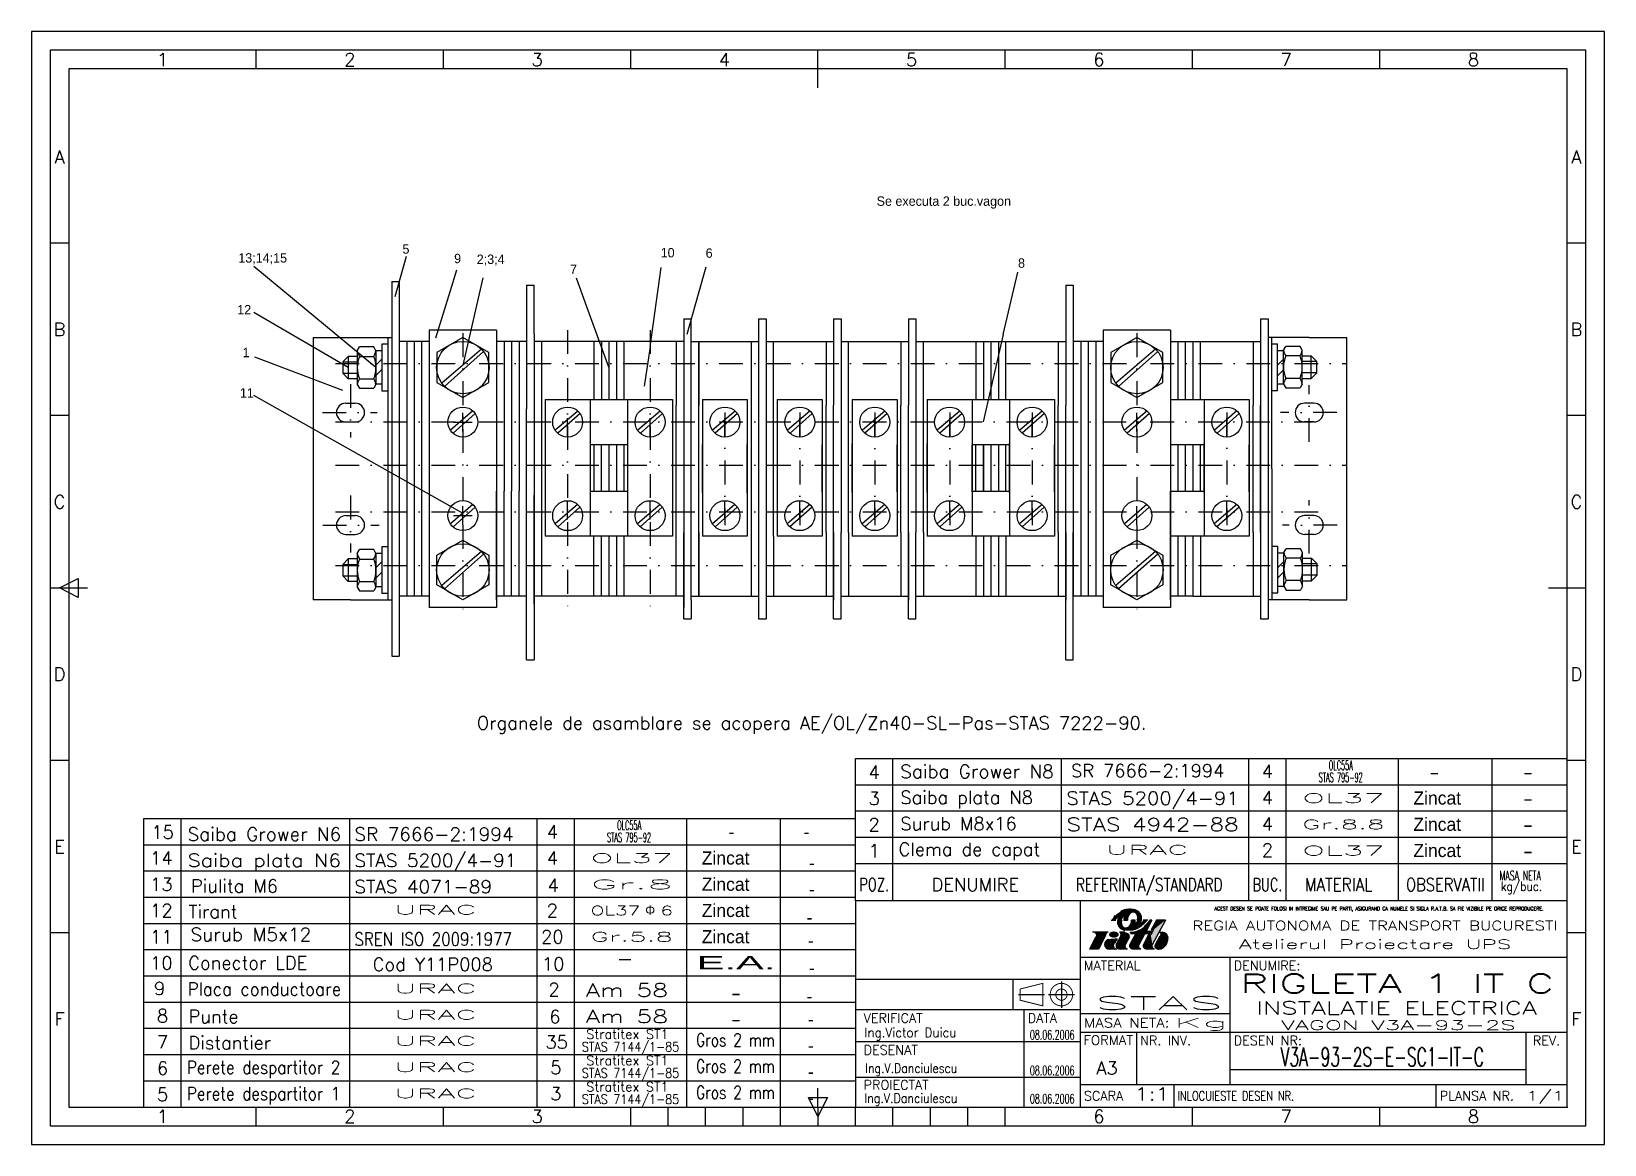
# Model space of a CAD drawing. Header units: millimetres. Extents: x 36 to 456, y 10 to 307.
import ezdxf
from ezdxf.enums import TextEntityAlignment as Align

# ---------------------------------------------------------------- set-up
doc = ezdxf.new("R2010")
doc.units = ezdxf.units.MM
doc.linetypes.add('DASHDOT2', pattern=[12.7, 6.35, -3.175, 0, -3.175])
doc.layers.add('LIN_SUB', color=7, linetype='Continuous')
doc.styles.add('ISO', font='SIMPLEX.SHX')
doc.styles.add('ISOCP', font='SIMPLEX.SHX')
doc.styles.add('ROMANC', font='romanc')

msp = doc.modelspace()

# ---------------------------------------------------------------- texts
at = {"color": 2}
msp.add_text('Se executa 2 buc.vagon', height=2.5, dxfattribs=at).set_placement((261.25, 260.44))
at = {"color": 1}
for s, p in [('13;14;15', (90.82, 245.29)), ('5', (134.65, 247.66)), ('10', (203.59, 246.68)), ('6', (215.6, 246.58)), ('9', (148.44, 245.14)), ('2;3;4', (154.48, 244.93)), ('7', (179.38, 242.21)), ('8', (299, 243.92)), ('12', (90.53, 231.46)), ('1', (91.95, 220.05)), ('11', (91.25, 209.26))]:
    msp.add_text(s, height=2.5, dxfattribs=at).set_placement(p)
at = {"color": 50}
for s, width, p, p2 in [('    -    ', 0.666667, (399.64, 107.54), (420.64, 107.54)), ('    -    ', 0.666667, (424.64, 107.54), (445.64, 107.54)), ('    -    ', 0.666667, (424.64, 100.54), (445.64, 100.54)), ('    -    ', 0.666667, (424.64, 93.54), (445.64, 93.54)), ('    -    ', 0.666667, (424.64, 86.54), (445.64, 86.54)), ('E.A.', 2.571429, (213.21, 56.72), (234.21, 56.72)), ('    -    ', 0.666667, (213.21, 48.65), (234.21, 48.65)), ('    -    ', 0.666667, (213.21, 41.65), (234.21, 41.65))]:
    msp.add_text(s, height=3.5, dxfattribs=dict(at, width=width)).set_placement(p, p2, align=Align.FIT)
for s, p in [('Zincat', (410.92, 100.66)), ('Zincat', (410.92, 93.66)), ('-', (222.5, 91.66)), ('-', (242.5, 91.66)), ('Zincat', (220.92, 84.66)), ('Zincat', (410.92, 86.66)), ('-', (243.92, 83.35)), ('Zincat', (220.92, 77.66)), ('-', (243.92, 76.35)), ('Zincat', (220.92, 70.66)), ('Zincat', (220.92, 63.66)), ('-', (243.32, 68.81)), ('-', (243.71, 62.65)), ('-', (243.92, 55.35)), ('-', (243.32, 47.81)), ('-', (243.71, 41.65)), ('-', (243.71, 34.65)), ('-', (243.71, 27.65)), ('-', (243.71, 20.65))]:
    msp.add_text(s, height=3.5, dxfattribs=at).set_placement(p, align=Align.CENTER)
at = {"layer": 'LIN_SUB', "color": 2, "style": 'ISOCP'}
msp.add_text('Organele de asamblare se acopera AE/OL/Zn40-SL-Pas-STAS 7222-90.', height=3.5, dxfattribs=at).set_placement((154.49, 120.69))
for s, p in [('4', (260.59, 107.56)), ('3', (260.59, 100.56)), ('2', (260.59, 93.56)), ('15', (70.59, 91.56)), ('1', (260.59, 86.56)), ('14', (70.27, 84.64)), ('13', (70.27, 77.64)), ('12', (70.27, 70.64)), ('11', (70.27, 63.64)), ('10', (70.27, 56.64)), ('9', (69.8, 49.86)), ('8', (70.59, 42.56)), ('7', (70.59, 35.56)), ('6', (70.59, 28.56)), ('5', (70.59, 21.56))]:
    msp.add_text(s, height=3.5, dxfattribs=at).set_placement(p, align=Align.CENTER)
at = {"layer": 'LIN_SUB', "color": 50, "style": 'ISOCP'}
for s, width, p, p2 in [('Saiba Grower N8', 0.928302, (267.53, 107.74), (308.53, 107.74)), ('STAS 5200/4-91', 1.014706, (311.91, 100.61), (357.91, 100.61)), ('STAS 4942-88', 1.154812, (311.91, 93.61), (357.91, 93.61)), ('Saiba Grower N6', 0.931818, (77.29, 91.03), (118.29, 91.03)), ('Saiba plata N6', 1.037975, (77.29, 84.03), (118.29, 84.03)), ('POZ.', 0.738462, (256.59, 77.56), (264.59, 77.56)), (' REFERINTA/STANDARD', 0.666667, (312.59, 77.56), (353.59, 77.56)), ('BUC.', 0.727273, (361.59, 77.56), (369.59, 77.56)), ('MATERIAL', 0.739726, (375.59, 77.56), (393.59, 77.56)), ('OBSERVATII', 0.736842, (402.59, 77.56), (423.59, 77.56)), ('   -   ', 0.942857, (182.69, 57.85), (204.69, 57.85)), ('Placa conductoare', 0.83959, (77.29, 49.69), (118.29, 49.69)), ('Am 58', 1.257143, (183.57, 49.39), (205.57, 49.39)), ('Am 58', 1.257143, (183.57, 42.39), (205.57, 42.39)), ('Gros 2 mm', 0.7, (213.04, 36.11), (234.04, 36.11)), ('Perete despartitor 2', 0.752294, (77.06, 28.79), (118.06, 28.79)), ('Gros 2 mm', 0.7, (213.04, 29.11), (234.04, 29.11)), ('Perete despartitor 1', 0.773585, (77.06, 21.79), (118.06, 21.79)), ('Gros 2 mm', 0.7, (213.04, 22.11), (234.04, 22.11))]:
    msp.add_text(s, height=3.5, dxfattribs=dict(at, width=width)).set_placement(p, p2, align=Align.FIT)
for s, p in [('SR 7666-2:1994', (313.14, 107.95)), ('Saiba plata N8', (267.59, 100.83)), ('Surub M8x16', (267.59, 93.83)), ('Clema de capat', (267.1, 86.99)), ('Piulita M6', (78.17, 77.18)), ('Tirant', (77.51, 70.36)), ('Conector LDE', (77.44, 56.7)), ('Cod Y11P008', (126.69, 56.28)), ('Punte', (77.51, 42.36)), ('Distantier', (77.51, 35.36))]:
    msp.add_text(s, height=3.5, dxfattribs=at).set_placement(p)
for s, p in [('4', (365.59, 107.76)), ('4', (365.59, 100.76)), ('4', (365.59, 93.76)), ('4', (174.66, 91.64)), ('2', (365.59, 86.76)), ('4', (174.66, 84.64)), ('4', (174.89, 77.39)), ('DENUMIRE', (287.59, 77.56)), ('2', (174.66, 70.64)), ('20', (174.66, 63.64)), ('10', (174.89, 56.39)), ('2', (175.12, 49.57)), ('6', (175.36, 42.32)), ('35', (175.83, 35.54)), ('5', (175.59, 28.76)), ('3', (175.59, 21.76))]:
    msp.add_text(s, height=3.5, dxfattribs=at).set_placement(p, align=Align.CENTER)
at = {"layer": 'LIN_SUB', "color": 2, "style": 'ISOCP', "width": 0.507692}
for s, p in [('OLC55A', (381.97, 109.89)), ('STAS 795-92', (379.27, 106.67)), ('STAS 795-92', (189.27, 90.67)), ('OLC55A', (191.97, 93.89))]:
    msp.add_text(s, height=2.5, dxfattribs=at).set_placement(p)
at = {"layer": 'LIN_SUB', "color": 2, "style": 'ISOCP'}
for s, width, p, p2 in [('OL37', 2.531507, (374.86, 101.12), (396.86, 101.12)), ('Gr.8.8', 2.1, (374.86, 94.12), (396.86, 94.12)), ('URAC', 2.31, (322.46, 87.35), (344.46, 87.35)), ('OL37', 2.531507, (374.86, 87.12), (396.86, 87.12)), ('OL37', 2.531507, (184.86, 85.12), (206.86, 85.12)), ('Gr.8', 3.186207, (184.86, 78.12), (206.86, 78.12)), ('MASA NETA', 0.507692, (427.59, 80.46), (438.59, 80.46)), ('kg/buc.', 0.796552, (427.94, 77.62), (438.94, 77.62)), ('URAC', 2.31, (132.46, 71.35), (154.46, 71.35)), ('OL37  6', 1.421538, (184.86, 71.12), (206.86, 71.12)), ('Gr.5.8', 2.1, (184.86, 64.12), (206.86, 64.12)), ('URAC', 2.31, (132.46, 50.35), (154.46, 50.35)), ('URAC', 2.31, (132.46, 43.35), (154.46, 43.35)), ('URAC', 2.31, (132.46, 36.35), (154.46, 36.35)), ('Stratitex ST1', 0.928643, (183.7, 38.14), (205.7, 38.14)), ('STAS 7144/1-85', 0.8, (182.53, 34.79), (208.53, 34.79)), ('Stratitex ST1', 0.928643, (183.7, 31.14), (205.7, 31.14)), ('URAC', 2.31, (132.46, 29.35), (154.46, 29.35)), ('STAS 7144/1-85', 0.8, (182.53, 27.79), (208.53, 27.79)), ('Stratitex ST1', 0.928643, (183.7, 24.14), (205.7, 24.14)), ('URAC', 2.31, (132.46, 22.35), (154.46, 22.35)), ('STAS 7144/1-85', 0.8, (182.53, 20.79), (208.53, 20.79))]:
    msp.add_text(s, height=2.5, dxfattribs=dict(at, width=width)).set_placement(p, p2, align=Align.FIT)
at = {"layer": 'LIN_SUB', "color": 50, "style": 'ISOCP'}
for s, width, p in [('SR 7666-2:1994', 1.037975, (121.81, 91.02)), ('STAS 5200/4-91', 1.037975, (121.81, 84.02)), ('STAS 4071-89', 1.037975, (121.81, 77.02)), ('Surub M5x12', 1.037975, (78.07, 64.25)), ('SREN ISO 2009:1977', 0.83959, (121.81, 63.02))]:
    msp.add_text(s, height=3.5, dxfattribs=dict(at, width=width)).set_placement(p)
at = {"layer": 'LIN_SUB', "color": 2, "insert": (199.45, 73.72), "char_height": 2.5, "width": 19.3666, "attachment_point": 1, "style": 'ISOCP'}
msp.add_mtext('{\\fSymbol|b0|i0|c2|p18;F}', dxfattribs=at)

# ---------------------------------------------------------------- blocks, each defined once
blk = doc.blocks.new('a3')
at = {"color": 70}
for p, q in [((-360, 287), (-360, 292)), ((-310, 287), (-310, 292)), ((-260, 287), (-260, 292)), ((-210, 282), (-210, 292)), ((-160, 287), (-160, 292)), ((-110, 287), (-110, 292)), ((-60, 287), (-60, 292)), ((-410, 240.5), (-415, 240.5)), ((-5, 240.5), (-10, 240.5)), ((-410, 194.5), (-415, 194.5)), ((-5, 194.5), (-10, 194.5)), ((-415, 148.5), (-405, 148.5)), ((-412.5, 148.5), (-407.5, 151)), ((-407.5, 146), (-412.5, 148.5)), ((-407.5, 151), (-407.5, 146)), ((-15, 148.5), (-5, 148.5)), ((-410, 102.5), (-415, 102.5)), ((-5, 102.5), (-10, 102.5)), ((-410, 56.5), (-415, 56.5)), ((-5, 56.5), (-10, 56.5)), ((-210, 10), (-210, 15)), ((-360, 5), (-360, 10)), ((-310, 5), (-310, 10)), ((-260, 5), (-260, 10)), ((-250, 5), (-250, 10)), ((-240, 5), (-240, 10)), ((-230, 5), (-230, 10)), ((-220, 5), (-220, 10)), ((-212.5, 12.5), (-207.5, 12.5)), ((-210, 7.5), (-212.5, 12.5)), ((-207.5, 12.5), (-210, 7.5)), ((-210, 10), (-210, 5)), ((-200, 5), (-200, 10)), ((-190, 5), (-190, 10)), ((-180, 5), (-180, 10)), ((-170, 5), (-170, 10)), ((-160, 5), (-160, 10)), ((-110, 5), (-110, 10)), ((-60, 5), (-60, 10)), ((-260, 5), (-160, 5))]:
    blk.add_line(p, q, dxfattribs=at)
at = {"color": 240}
for points in [[(0, 297), (-420, 297), (-420, 0), (0, 0)], [(-5, 292), (-415, 292), (-415, 5), (-5, 5)]]:
    blk.add_lwpolyline(points, close=True, dxfattribs=at)
at = {"color": 70}
blk.add_lwpolyline([(-10, 287), (-410, 287), (-410, 10), (-10, 10)], close=True, dxfattribs=at)
at = {"color": 50}
for s, style, p in [('1', 'ISOCP', (-385, 289.5)), ('2', 'ISO', (-335, 289.5)), ('3', 'ISO', (-285, 289.5)), ('4', 'ISO', (-235, 289.5)), ('5', 'ISO', (-185, 289.5)), ('6', 'ISO', (-135, 289.5)), ('7', 'ISO', (-85, 289.5)), ('8', 'ISO', (-35, 289.5)), ('A', 'ISO', (-412.5, 263.5)), ('A', 'ISO', (-7.5, 263.5)), ('B', 'ISO', (-412.5, 217.5)), ('B', 'ISO', (-7.5, 217.5)), ('C', 'ISO', (-412.5, 171.5)), ('C', 'ISO', (-7.5, 171.5)), ('D', 'ISO', (-412.5, 125.5)), ('D', 'ISO', (-7.5, 125.5)), ('E', 'ISO', (-412.5, 79.5)), ('E', 'ISO', (-7.5, 79.5)), ('F', 'ISO', (-412.5, 33.5)), ('F', 'ISO', (-7.5, 33.5)), ('1', 'ISOCP', (-385, 7.5)), ('2', 'ISO', (-335, 7.5)), ('3', 'ISO', (-285, 7.5)), ('6', 'ISO', (-135, 7.5)), ('7', 'ISO', (-85, 7.5)), ('8', 'ISO', (-35, 7.5))]:
    blk.add_text(s, height=3.5, dxfattribs=dict(at, style=style)).set_placement(p, align=Align.MIDDLE)
blk = doc.blocks.new('ind3_12')
at = {"color": 70}
for p, q in [((0, 55), (-190, 55)), ((-190, 55), (-190, 0)), ((-130, 55), (-130, 0)), ((-130, 40), (0, 40)), ((-190, 26), (-130, 26))]:
    blk.add_line(p, q, dxfattribs=at)
at = {"color": 40}
for p, q in [((-122.56, 46.63), (-126.68, 46.63)), ((-121.71, 49.9), (-120.46, 49.9)), ((-118.05, 46.63), (-119.46, 46.63)), ((-118.34, 49.9), (-117.36, 49.9)), ((-115.18, 46.28), (-116.74, 43.36)), ((-116.7, 46.63), (-116.29, 46.65)), ((-116.6, 46.28), (-115.18, 46.28)), ((-115.31, 49.9), (-116.29, 49.9)), ((-116.29, 46.65), (-115.69, 46.73)), ((-115.69, 46.73), (-115.27, 46.82)), ((-115.27, 46.82), (-114.78, 46.97)), ((-114.78, 46.97), (-114.27, 47.24)), ((-112.77, 46.28), (-114.38, 43.26)), ((-111.94, 49.9), (-113.19, 49.9)), ((-112.95, 48.16), (-112.68, 48.4)), ((-112.77, 46.28), (-111.36, 46.28)), ((-112.68, 48.4), (-112.61, 48.47)), ((-110.84, 49.9), (-112.41, 46.97)), ((-112.41, 46.97), (-110.99, 46.97)), ((-110.84, 49.9), (-111.36, 49.9)), ((-110.99, 46.97), (-111.36, 46.28)), ((-110.41, 47.32), (-111.15, 45.93)), ((-109.64, 49.9), (-111.01, 47.32)), ((-111.01, 47.32), (-110.41, 47.32)), ((-107.23, 49.9), (-110.77, 43.26)), ((-107.23, 49.9), (-109.64, 49.9)), ((-108.78, 46.63), (-108.09, 46.63)), ((-125.82, 45.38), (-127.54, 42.15)), ((-125.13, 42.15), (-127.54, 42.15)), ((-123.11, 45.94), (-125.13, 42.15)), ((-120.23, 42.15), (-122.21, 42.15)), ((-120.12, 44.91), (-120.81, 43.6)), ((-119.12, 45.67), (-120.36, 43.36)), ((-117.39, 42.15), (-119.15, 42.15)), ((-116.85, 45.42), (-118, 43.26)), ((-117.39, 42.15), (-117.72, 42.33)), ((-113.77, 42.15), (-115.53, 42.15)), ((-113.77, 42.15), (-114.1, 42.33)), ((-111.75, 45.93), (-113.13, 43.36)), ((-110.16, 42.15), (-111.92, 42.15)), ((-111.75, 45.93), (-111.15, 45.93)), ((-110.16, 42.15), (-110.49, 42.33)), ((-108.74, 45.59), (-109.99, 43.26))]:
    blk.add_line(p, q, dxfattribs=at)
at = {"color": 240}
for p, q in [((-90, 40), (-90, 6)), ((-130, 34), (-190, 34)), ((-148, 34), (-148, 26)), ((-146.5, 30), (-139.5, 30)), ((-138.5, 30), (-131.5, 30)), ((-135, 33.5), (-135, 26.5)), ((-145, 26), (-145, 0)), ((-130, 25), (-90, 25)), ((-190, 17.5), (-130, 17.5)), ((-130, 20), (0, 20)), ((-115, 20), (-115, 6)), ((-11, 20), (-11, 6)), ((-90, 10), (-11, 10)), ((-190, 8), (-130, 8)), ((-130, 6), (0, 6)), ((-105, 6), (-105, 0)), ((-35, 6), (-35, 0))]:
    blk.add_line(p, q, dxfattribs=at)
at = {"color": 40}
for points in [[(-114.74, 49.9, 0.04888), (-114.64, 50.37, 0.067418), (-114.64, 50.71, 0.012512), (-114.71, 51.12, 0.046313), (-114.74, 51.23, 0.02866), (-114.83, 51.43, 0.04799), (-114.9, 51.53, 0.027533), (-115.01, 51.65, 0.02878), (-115.12, 51.74, 0.020408), (-115.27, 51.85, 0.028785), (-115.38, 51.91, 0.02307), (-115.48, 51.96, 0.025276), (-115.58, 51.99, 0.029587), (-115.69, 52.01, 0.0261), (-115.8, 52.02, 0.034106), (-115.93, 52.02, 0.03305), (-116.05, 52, 0.031407), (-116.17, 51.97, 0.027201), (-116.3, 51.91, 0.027571), (-116.45, 51.82, 0.032433), (-116.58, 51.73, 0.017982), (-116.7, 51.62, 0.025528), (-116.79, 51.53, 0.009898), (-116.89, 51.41, 0.014131), (-116.96, 51.31, 0.005952), (-117.02, 51.22, 0.007874), (-117.06, 51.15, 0.013516), (-117.13, 51.03, 0.012262), (-117.2, 50.9, 0.010996), (-117.25, 50.78, 0.020912), (-117.28, 50.71, 0.006638), (-117.28, 50.69, 0.003922), (-117.3, 50.64, 0.014081), (-117.33, 50.52, 0.011261), (-117.36, 50.37, 0.018498), (-117.36, 50.34, 0.00311), (-117.38, 50.18, 0.039527), (-117.38, 50.07, 0.0256), (-117.36, 49.9)], [(-113.68, 49.9, 0.047001), (-113.61, 50.39, 0.072657), (-113.64, 50.71, 0.024176), (-113.81, 51.3, 0.05712), (-113.92, 51.53, 0.02409), (-114.05, 51.71, 0.014395), (-114.28, 51.99, 0.046768), (-114.45, 52.15, 0.031027), (-114.74, 52.35)], [(-119.97, 49.9, 0.047001), (-120.05, 49.4, 0.072657), (-120.01, 49.08, 0.024176), (-119.84, 48.49, 0.05712), (-119.73, 48.26, 0.02409), (-119.6, 48.09, 0.014395), (-119.38, 47.81, 0.046768), (-119.2, 47.65, 0.031027), (-118.91, 47.44)], [(-118.91, 49.9, 0.04888), (-119.02, 49.43, 0.067418), (-119.01, 49.08, 0.012512), (-118.94, 48.67, 0.046313), (-118.91, 48.56, 0.02866), (-118.82, 48.37, 0.04799), (-118.75, 48.26, 0.027533), (-118.64, 48.15, 0.02878), (-118.53, 48.05, 0.020408), (-118.39, 47.95, 0.028785), (-118.28, 47.88, 0.02307), (-118.17, 47.84, 0.025276), (-118.07, 47.8, 0.029587), (-117.97, 47.78, 0.0261), (-117.85, 47.77, 0.034106), (-117.73, 47.77, 0.03305), (-117.6, 47.79, 0.031407), (-117.48, 47.83, 0.027201), (-117.36, 47.88, 0.027571), (-117.2, 47.97, 0.032433), (-117.07, 48.06, 0.017982), (-116.95, 48.18, 0.025528), (-116.87, 48.26, 0.009898), (-116.76, 48.39, 0.014131), (-116.7, 48.48, 0.005952), (-116.63, 48.57, 0.007874), (-116.59, 48.64, 0.013516), (-116.52, 48.76, 0.012262), (-116.45, 48.9, 0.010996), (-116.4, 49.02, 0.020912), (-116.38, 49.08, 0.006638), (-116.37, 49.11, 0.003922), (-116.35, 49.16, 0.014081), (-116.32, 49.28, 0.011261), (-116.29, 49.42, 0.018498), (-116.29, 49.45, 0.00311), (-116.27, 49.61, 0.039527), (-116.27, 49.73, 0.0256), (-116.29, 49.9)]]:
    blk.add_lwpolyline(points, format="xyb", dxfattribs=at)
at = {"color": 40, "flags": 128}
blk.add_lwpolyline([(-108.71, 42.18, 0.07519), (-108.1, 42.37, 0.103495), (-107.27, 43.01, 0.091904), (-106.74, 43.94, 0.085107), (-106.54, 45.08, 0.085107)], format="xyb", dxfattribs=at)
at = {"color": 240, "const_width": 0.25}
blk.add_lwpolyline([(-146, 31.5), (-140, 33), (-140, 27), (-146, 28.5)], close=True, dxfattribs=at)
blk.add_lwpolyline([(-135, 33, 1), (-135, 27, 1), (-135, 33, 1)], format="xyb", dxfattribs=at)
blk.add_lwpolyline([(-135, 31.5, 1), (-135, 28.5, 1)], format="xyb", close=True, dxfattribs=at)
at = {"color": 40}
for centre, radius, start, end in [((-96.55, 26.7), 34.29, 134.6817, 135.4865), ((-117.71, 49.53), 2.3, 144.0002, 170.76), ((-117.8, 49.83), 2.74, 113.911, 122.24), ((-115.81, 45.34), 7.65, 108.9325, 113.911), ((-115.07, 49.86), 3.27, 161.7905, 179.2848), ((-117.59, 50.52), 2.17, 96.8211, 108.9325), ((-116.41, 40.67), 12.1, 91.6964, 96.8211), ((-116.61, 47.25), 5.51, 78.6042, 91.6964), ((-116, 50.28), 2.42, 58.8019, 78.6042), ((-119.73, 46), 0.689, 331.9275, 66.4849), ((-117.66, 49.52), 2.42, 238.8019, 258.6042), ((-118.58, 49.94), 3.27, 341.7905, 359.2848), ((-115.94, 50.27), 2.3, 324.0002, 350.76), ((-145.94, 81.79), 47.13, 315, 315.973), ((-113.12, 49.86), 0.893, 316.8981, 318.6566), ((-115.09, 51.98), 4.23, 315.973, 321.3402), ((-122.28, 57.73), 13.43, 321.3402, 324.353), ((-108.09, 45.08), 1.55, 0, 90), ((-122.21, 43.44), 1.29, 94.5979, 270), ((-177.94, 750.15), 707.62, 274.50891, 274.68697), ((-120.23, 42.84), 0.689, 201.8729, 270), ((-119.75, 43.03), 0.689, 151.9275, 234.4615), ((-119.15, 43.87), 1.72, 234.4615, 270), ((-117.39, 42.94), 0.689, 151.9275, 241.9275), ((-116.14, 43.03), 0.689, 151.9275, 234.4615), ((-115.53, 43.87), 1.72, 234.4615, 270), ((-113.78, 42.94), 0.689, 151.9275, 241.9275), ((-112.52, 43.03), 0.689, 151.9275, 234.4615), ((-111.92, 43.87), 1.72, 234.4615, 270), ((-110.16, 42.94), 0.689, 151.9275, 241.9275), ((-109.38, 42.94), 0.689, 151.9275, 242.7821), ((-108.99, 43.7), 1.55, 242.7821, 280.2311)]:
    blk.add_arc(centre, radius, start, end, dxfattribs=at)
blk.add_point((0, 0))
for points in [[(-121.71, 49.9), (-120.46, 49.9), (-121.21, 50.52), (-120.18, 50.33)], [(-121.21, 50.52), (-120.18, 50.33), (-120.72, 51.03), (-119.93, 50.59)], [(-120.72, 51.03), (-119.93, 50.59), (-120.22, 51.49), (-119.57, 50.88)], [(-120.22, 51.49), (-119.57, 50.88), (-119.6, 51.93), (-118.18, 50.88)], [(-119.84, 50.38), (-118.6, 50.45), (-119.97, 49.9), (-118.91, 49.9)], [(-119.57, 50.88), (-118.18, 50.88), (-119.84, 50.38), (-118.6, 50.45)], [(-119.6, 51.93), (-118.18, 50.88), (-118.87, 52.35), (-118.18, 50.88)], [(-118.87, 52.35), (-118.18, 50.88), (-118.21, 52.6), (-118.18, 50.88)], [(-117.31, 50.61), (-118.27, 50.54), (-117.37, 50.27), (-118.32, 50.22)], [(-117.09, 51.1), (-118.18, 50.88), (-117.31, 50.61), (-118.27, 50.54)], [(-118.21, 52.6), (-118.18, 50.88), (-117.81, 52.68), (-118.18, 50.88)], [(-116.87, 52.76), (-118.18, 50.88), (-116.31, 52.75), (-118.18, 50.88)], [(-117.81, 52.68), (-118.18, 50.88), (-116.87, 52.76), (-118.18, 50.88)], [(-116.08, 51.99), (-116.31, 52.75), (-116.62, 51.7), (-118.18, 50.88)], [(-116.62, 51.7), (-118.18, 50.88), (-117.09, 51.1), (-118.18, 50.88)], [(-115.84, 51.99), (-116.08, 51.99), (-116.32, 51.86)], [(-116.31, 52.75), (-115.41, 52.63), (-115.84, 52.71)], [(-115.54, 51.98), (-115.41, 52.63), (-116.08, 51.99), (-116.31, 52.75)], [(-115.84, 51.99), (-115.54, 51.98), (-115.91, 51.97), (-115.51, 51.96)], [(-115.73, 51.96), (-115.33, 51.85), (-115.51, 51.96)], [(-115.09, 51.72), (-114.87, 52.42), (-115.54, 51.98), (-115.41, 52.63)], [(-115.41, 52.63), (-114.87, 52.42), (-115.11, 52.53)], [(-114.87, 51.48), (-114.18, 51.87), (-115.09, 51.72), (-114.87, 52.42)], [(-114.87, 52.42), (-114.18, 51.87), (-114.48, 52.17)], [(-114.68, 50.99), (-113.86, 51.41), (-114.87, 51.48), (-114.18, 51.87)], [(-114.63, 50.55), (-113.67, 50.85), (-114.68, 50.99), (-113.86, 51.41)], [(-114.65, 50.25), (-113.62, 50.26), (-114.63, 50.55), (-113.67, 50.85)], [(-113.67, 50.85), (-113.62, 50.26), (-113.61, 50.56)], [(-126.68, 46.63), (-122.56, 46.63), (-126.26, 46.53), (-122.84, 46.34)], [(-126.26, 46.53), (-122.84, 46.34), (-125.96, 46.29), (-123.05, 46.05)], [(-123.05, 46.05), (-125.96, 46.29), (-123.11, 45.94), (-125.77, 45.87)], [(-122.2, 46.34), (-122.22, 45.73), (-122.28, 46.18), (-122.28, 45.84)], [(-122.07, 46.5), (-122.04, 45.53), (-122.2, 46.34), (-122.22, 45.73)], [(-121.94, 46.59), (-121.9, 45.43), (-122.07, 46.5), (-122.04, 45.53)], [(-121.78, 46.68), (-121.71, 45.34), (-121.94, 46.59), (-121.9, 45.43)], [(-121.62, 46.75), (-121.56, 45.28), (-121.78, 46.68), (-121.71, 45.34)], [(-121.46, 46.79), (-121.43, 45.25), (-121.62, 46.75), (-121.56, 45.28)], [(-121.33, 46.82), (-121.31, 45.23), (-121.46, 46.79), (-121.43, 45.25)], [(-121.21, 46.83), (-121.2, 45.22), (-121.33, 46.82), (-121.31, 45.23)], [(-121.21, 46.83), (-121.1, 46.84), (-121.09, 45.21)], [(-121.09, 45.21), (-120.9, 45.21), (-121.21, 46.83), (-121.2, 45.22)], [(-121.1, 46.84), (-120.91, 46.84), (-121.09, 45.21), (-120.9, 45.21)], [(-120.9, 45.21), (-120.91, 46.84), (-120.81, 45.22), (-120.81, 46.83)], [(-120.81, 45.22), (-120.81, 46.83), (-120.68, 45.23), (-120.69, 46.82)], [(-120.68, 45.23), (-120.69, 46.82), (-120.56, 45.25), (-120.55, 46.79)], [(-120.56, 45.25), (-120.55, 46.79), (-120.42, 45.29), (-120.43, 46.76)], [(-120.42, 45.29), (-120.43, 46.76), (-120.27, 45.34), (-120.27, 46.7)], [(-120.27, 45.34), (-120.27, 46.7), (-120.14, 45.41), (-120.13, 46.63)], [(-120.14, 45.41), (-120.13, 46.63), (-119.97, 45.52), (-119.99, 46.54)], [(-119.97, 49.9), (-118.91, 49.9), (-120.05, 49.4), (-119, 49.53)], [(-120.05, 49.4), (-119, 49.53), (-119.94, 48.79), (-119, 49.02)], [(-120.05, 49.4), (-119.94, 48.79), (-120.04, 49.24)], [(-120.04, 49.24), (-119.94, 48.79), (-120.03, 49.13)], [(-119.97, 45.52), (-119.99, 46.54), (-119.84, 45.65), (-119.88, 46.44)], [(-119.94, 48.79), (-119, 49.02), (-119.72, 48.25), (-118.92, 48.6)], [(-119.84, 45.65), (-119.88, 46.44), (-119.74, 45.8), (-119.77, 46.3)], [(-119.74, 45.8), (-119.77, 46.3), (-119.71, 45.9), (-119.72, 46.2)], [(-119.72, 48.25), (-118.92, 48.6), (-119.33, 47.76), (-118.75, 48.27)], [(-119.72, 46.2), (-119.71, 45.9), (-119.7, 46.13), (-119.69, 46.02)], [(-119.46, 46.63), (-118.05, 46.63), (-119.08, 46.21), (-117.05, 46.31)], [(-119.33, 47.76), (-118.75, 48.27), (-118.77, 47.37), (-118.43, 47.98)], [(-119.25, 46.4), (-119.09, 46.04), (-119.08, 46.21)], [(-119.08, 46.21), (-117.05, 46.31), (-119.12, 45.67), (-116.78, 45.9)], [(-118.77, 47.37), (-118.43, 47.98), (-118.32, 47.19), (-118.12, 47.82)], [(-117.37, 50.27), (-118.32, 50.22), (-117.36, 49.9), (-118.34, 49.9)], [(-118.32, 47.19), (-118.12, 47.82), (-117.71, 47.07), (-117.72, 47.77)], [(-118.05, 46.63), (-117.05, 46.31), (-117.7, 46.59), (-117.41, 46.5)], [(-117.71, 47.07), (-117.72, 47.77), (-117.14, 47.03), (-117.33, 47.9)], [(-117.14, 47.03), (-117.33, 47.9), (-116.45, 47.06), (-117.04, 48.09)], [(-117.05, 46.31), (-116.78, 45.9), (-116.88, 46.12)], [(-116.45, 47.06), (-117.04, 48.09), (-115.94, 47.1), (-116.74, 48.42)], [(-116.7, 48.48), (-115.12, 47.31), (-116.74, 48.42)], [(-116.7, 48.48), (-116.7, 48.48), (-116.74, 48.42)], [(-115.94, 47.1), (-116.74, 48.42), (-115.12, 47.31), (-116.74, 48.42)], [(-115.18, 46.28), (-112.77, 46.28), (-116.74, 43.36), (-114.38, 43.26)], [(-116.45, 48.9), (-115.12, 47.31), (-116.7, 48.48)], [(-116.22, 46.66), (-116.7, 46.63), (-116.6, 46.28)], [(-116.6, 46.28), (-111.36, 46.28), (-116.22, 46.66), (-112.41, 46.97)], [(-116.4, 49.03), (-115.48, 48.92), (-116.45, 48.9), (-115.12, 47.31)], [(-116.29, 49.44), (-115.35, 49.44), (-116.4, 49.03), (-115.48, 48.92)], [(-116.29, 49.9), (-115.31, 49.9), (-116.29, 49.44), (-115.35, 49.44)], [(-116.22, 46.66), (-115.25, 46.82), (-115, 46.76)], [(-115.48, 48.92), (-114.09, 48.92), (-115.01, 49.4), (-113.85, 49.33)], [(-115.48, 48.92), (-114.59, 48.13), (-115.12, 47.31)], [(-115.48, 48.92), (-114.09, 48.92), (-114.18, 47.78), (-115.12, 47.31)], [(-115.25, 46.82), (-114.79, 46.97), (-115, 46.76)], [(-115.01, 49.4), (-113.85, 49.33), (-114.75, 49.87), (-113.72, 49.72)], [(-115, 46.76), (-115, 46.76), (-114.79, 46.97), (-114.45, 46.8)], [(-114.35, 47.19), (-112.41, 46.97), (-114.79, 46.97), (-114.45, 46.8)], [(-114.75, 49.87), (-113.72, 49.72), (-114.65, 50.25), (-113.62, 50.26)], [(-114.09, 48.92), (-114.18, 47.78), (-114.59, 48.13)], [(-113.9, 47.46), (-112.41, 46.97), (-114.35, 47.19), (-112.41, 46.97)], [(-114.09, 48.92), (-113.61, 48.17), (-114.18, 47.78)], [(-113.69, 49.23), (-112.95, 48.75), (-114.09, 48.92), (-113.61, 48.17)], [(-113.49, 47.75), (-113.9, 47.46), (-112.41, 46.97)], [(-113.4, 49.55), (-112.44, 49.28), (-113.69, 49.23), (-112.95, 48.75)], [(-113.03, 48.1), (-112.41, 46.97), (-113.49, 47.75), (-112.41, 46.97)], [(-113.19, 49.9), (-111.94, 49.9), (-113.4, 49.55), (-112.44, 49.28)], [(-112.65, 48.42), (-112.41, 46.97), (-113.03, 48.1), (-112.41, 46.97)], [(-112.22, 48.86), (-112.41, 46.97), (-112.65, 48.42), (-112.41, 46.97)], [(-111.36, 49.9), (-110.84, 49.9), (-111.76, 49.37), (-112.41, 46.97)], [(-111.76, 49.37), (-112.41, 46.97), (-112.22, 48.86), (-112.41, 46.97)], [(-112.41, 46.97), (-110.99, 46.97), (-111.36, 46.28)], [(-110.41, 47.32), (-107.23, 49.9), (-111.15, 45.93), (-110.73, 43.34)], [(-109.64, 49.9), (-107.23, 49.9), (-111.01, 47.32), (-110.41, 47.32)], [(-108.78, 46.63), (-108.43, 46.63), (-108.69, 46.43), (-108.49, 46.44)], [(-108.74, 45.59), (-108.09, 46.63), (-108.66, 45.8)], [(-108.74, 45.59), (-106.98, 46.16), (-108.09, 46.63)], [(-108.69, 46.43), (-108.49, 46.44), (-108.64, 46.23), (-108.56, 46.21)], [(-108.43, 46.63), (-108.63, 46.02), (-108.09, 46.63), (-108.66, 45.8)], [(-108.66, 45.8), (-108.66, 45.8), (-108.43, 46.63), (-108.63, 46.02)], [(-108.64, 46.23), (-108.56, 46.21), (-108.63, 46.02)], [(-108.09, 46.63), (-106.98, 46.16), (-107.61, 46.55), (-107.23, 46.37)], [(-125.82, 45.38), (-123.11, 45.94), (-127.54, 42.15), (-125.13, 42.15)], [(-125.76, 45.63), (-123.11, 45.94), (-125.82, 45.38)], [(-125.77, 45.87), (-123.11, 45.94), (-125.76, 45.63), (-123.11, 45.94)], [(-123.17, 44.3), (-120.81, 43.6), (-123.49, 43.38), (-120.95, 43.16)], [(-123.17, 44.3), (-123.49, 43.38), (-123.29, 44.14), (-123.45, 43.79)], [(-123.49, 43.38), (-120.95, 43.16), (-123.49, 43.38), (-120.87, 42.58)], [(-123.49, 43.38), (-123.1, 42.51), (-123.42, 43), (-123.25, 42.69)], [(-123.49, 43.38), (-120.87, 42.58), (-123.1, 42.51), (-120.62, 42.27)], [(-122.31, 44.73), (-120.12, 44.91), (-123.17, 44.3), (-120.81, 43.6)], [(-122.31, 44.73), (-123.17, 44.3), (-122.7, 44.64), (-123.04, 44.43)], [(-123.1, 42.51), (-122.21, 42.15), (-122.93, 42.37), (-122.61, 42.22)], [(-123.1, 42.51), (-120.62, 42.27), (-122.21, 42.15), (-120.23, 42.15)], [(-122.28, 46.18), (-122.28, 45.84), (-122.31, 46.03)], [(-120.42, 42.88), (-120.36, 43.36), (-120.43, 43.1)], [(-120.36, 43.36), (-116.85, 45.42), (-120.42, 42.88), (-118, 43.26)], [(-120.42, 42.88), (-118, 43.26), (-120.15, 42.47), (-118.06, 42.75)], [(-120.15, 42.47), (-120.42, 42.88), (-120.32, 42.64)], [(-119.12, 45.67), (-116.78, 45.9), (-120.36, 43.36), (-116.85, 45.42)], [(-120.15, 42.47), (-118.06, 42.75), (-119.15, 42.15), (-117.72, 42.33)], [(-119.15, 42.15), (-120.15, 42.47), (-119.72, 42.25)], [(-119.15, 42.15), (-117.72, 42.33), (-117.39, 42.15)], [(-118.02, 43.03), (-117.9, 42.55), (-118.06, 42.75)], [(-116.78, 45.9), (-116.85, 45.42), (-116.77, 45.67)], [(-116.74, 43.36), (-116.81, 42.88), (-116.82, 43.14)], [(-116.74, 43.36), (-114.38, 43.26), (-116.81, 42.88), (-114.44, 42.75)], [(-116.52, 42.46), (-116.81, 42.88), (-116.71, 42.66)], [(-116.81, 42.88), (-114.44, 42.75), (-116.52, 42.46), (-114.12, 42.34)], [(-115.53, 42.15), (-116.54, 42.47), (-116.1, 42.25)], [(-116.52, 42.46), (-114.12, 42.34), (-115.53, 42.15), (-113.77, 42.15)], [(-114.42, 42.94), (-114.29, 42.55), (-114.44, 42.75)], [(-114.36, 43.31), (-114.4, 43.15), (-114.38, 43.26)], [(-113.13, 43.36), (-113.19, 42.89), (-113.2, 43.13)], [(-113.13, 43.36), (-110.77, 43.26), (-113.19, 42.89)], [(-113.19, 42.89), (-110.77, 43.26), (-110.82, 42.72)], [(-112.92, 42.47), (-113.19, 42.89), (-113.1, 42.66)], [(-113.19, 42.89), (-110.82, 42.72), (-112.92, 42.47)], [(-111.75, 45.93), (-111.15, 45.93), (-113.13, 43.36), (-110.77, 43.26)], [(-112.92, 42.47), (-110.82, 42.72), (-111.92, 42.15)], [(-111.92, 42.15), (-112.92, 42.47), (-112.49, 42.25)], [(-110.82, 42.72), (-111.92, 42.15), (-110.49, 42.33)], [(-110.49, 42.33), (-110.16, 42.15), (-111.92, 42.15)], [(-111.15, 45.93), (-110.77, 43.26), (-110.73, 43.34)], [(-110.8, 42.98), (-110.66, 42.53), (-110.82, 42.72)], [(-110.73, 43.34), (-110.78, 43.14), (-110.77, 43.26)], [(-109.99, 43.26), (-110.04, 42.73), (-110.07, 42.99)], [(-110.04, 42.73), (-109.99, 43.26), (-109.7, 42.32)], [(-109.7, 42.32), (-110.04, 42.73), (-109.91, 42.5)], [(-109.99, 43.26), (-108.74, 45.59), (-106.74, 43.94)], [(-109.99, 43.26), (-107.27, 43.01), (-106.74, 43.94)], [(-109.99, 43.26), (-108.1, 42.37), (-107.27, 43.01)], [(-109.99, 43.26), (-108.71, 42.18), (-108.1, 42.37)], [(-109.99, 43.26), (-109.7, 42.32), (-108.71, 42.18)], [(-108.71, 42.18), (-109.7, 42.32), (-109.23, 42.17)], [(-109.7, 42.32), (-109.7, 42.32), (-108.71, 42.18)], [(-108.74, 45.59), (-106.54, 45.08), (-106.98, 46.16)], [(-108.74, 45.59), (-106.74, 43.94), (-106.54, 45.08)], [(-107.27, 43.01), (-108.1, 42.37), (-107.66, 42.64)], [(-106.74, 43.94), (-107.27, 43.01), (-106.96, 43.45)], [(-106.98, 46.16), (-106.54, 45.08), (-106.83, 45.98), (-106.62, 45.57)], [(-106.54, 45.08), (-106.74, 43.94), (-106.59, 44.51)]]:
    blk.add_solid(points, dxfattribs=at)
at = {"color": 40, "style": 'ISO', "width": 0.77078}
blk.add_text('ACEST DESEN SE POATE FOLOSI IN INTREGIME SAU PE PARTI, ASIGURAND CA NUMELE SI SIGLA R.A.T.B. SA FIE VIZIBILE PE ORICE REPRODUCERE.', height=1, dxfattribs=at).set_placement((-94.13, 52.45), (-6.3, 52.45), align=Align.FIT)
at = {"color": 240}
for s, style, width, p, p2 in [('REGIA AUTONOMA DE TRANSPORT BUCURESTI', 'ROMANC', 1.063101, (-100.04, 47.17), (-2.58, 47.17)), ('Atelierul Proiectare UPS', 'ROMANC', 1.425107, (-87.65, 42.18), (-14.86, 42.18)), ('MASA NETA:', 'ISO', 1.009422, (-129, 21.25), (-106.17, 21.25)), ('FORMAT', 'ISO', 0.917397, (-129.11, 16.61), (-115.89, 16.61)), ('INLOCUIESTE DESEN NR.', 'ISO', 0.687691, (-104, 1.75), (-72.89, 1.75))]:
    blk.add_text(s, height=2.5, dxfattribs=dict(at, style=style, width=width)).set_placement(p, p2, align=Align.FIT)
at = {"color": 240, "style": 'ISO'}
for s, p in [('MATERIAL', (-129, 36.5)), ('DENUMIRE:', (-89, 36.5)), ('VERIFICAT', (-187.81, 22.5)), ('DATA', (-144, 22.5)), ('NR. INV.', (-114, 16.5)), ('DESEN NR:', (-89, 16.5)), ('DESENAT', (-187.81, 13.97)), ('PROIECTAT', (-187.81, 4.66)), ('SCARA', (-129, 1.75)), ('PLANSA NR.', (-34, 1.75))]:
    blk.add_text(s, height=2.5, dxfattribs=at).set_placement(p)
blk.add_text('REV.', height=2.5, dxfattribs=at).set_placement((-5.5, 17.75), align=Align.MIDDLE)
at = {"color": 50, "style": 'ISO'}
for tag, height, width, p, p2 in [('MATERIAL', 3.5, 1.837708, (-127.1, 31.84), (-91.87, 31.84)), ('STAS_MATERIAL', 3.5, 2.784754, (-126.09, 25.95), (-91.75, 25.95)), ('ANSAMBLU', 3.5, 2.48631, (-83.01, 24.67), (-8.01, 24.67)), ('VERIFICAT', 2.5, 0.86708, (-187.61, 18.63), (-163.04, 18.63)), ('DESENAT', 2.5, 1.026691, (-187.39, 9.14), (-162.83, 9.14)), ('SCARA', 3.5, 1.565143, (-115.5, 1.75), (-106.11, 1.75)), ('PROIECTAT', 2.5, 1.037581, (-187.61, 1.12), (-162.78, 1.12))]:
    blk.add_attdef(tag, text='', height=height, dxfattribs=dict(at, width=width)).set_placement(p, p2, align=Align.FIT)
at = {"color": 70, "style": 'ISO'}
for tag, width, p, p2 in [('DENUMIRE_DESEN', 1.844561, (-87.29, 30.44), (-3.41, 30.44)), ('NUMAR_DESEN', 1.112195, (-76.49, 10.87), (-22.2, 10.87))]:
    blk.add_attdef(tag, text='', height=5, dxfattribs=dict(at, width=width)).set_placement(p, p2, align=Align.FIT)
at = {"color": 240, "style": 'ISO'}
for tag, width, p, p2 in [('MASA', 3.701178, (-105.03, 21.25), (-90.49, 21.25)), ('SUBANSAMBLU', 3.628523, (-76.35, 20.58), (-13.71, 20.58)), ('DATA', 0.588678, (-143.42, 18.04), (-131.51, 18.04)), ('DATA', 0.588678, (-143.42, 8.49), (-131.51, 8.49)), ('PLANSA', 1.983142, (-10.91, 1.75), (-0.76, 1.75)), ('DATA', 0.588678, (-143.42, 0.97), (-131.51, 0.97))]:
    blk.add_attdef(tag, text='', height=2.5, dxfattribs=dict(at, width=width)).set_placement(p, p2, align=Align.FIT)
at = {"color": 50, "style": 'ISO'}
blk.add_attdef('FORMAT', text='', height=3.5, dxfattribs=at).set_placement((-122.83, 8.67), align=Align.CENTER)
at = {"color": 240, "style": 'ISO'}
blk.add_attdef('NUME_DWG', (-87.2, 6.95), '', height=2.5, dxfattribs=at)

# ---------------------------------------------------------------- linework, layer by layer
at = {"color": 1}
for p, q in [((127.57, 217.26), (94.93, 244.22)), ((132.71, 236.21), (135.71, 246.96)), ((200.75, 222.8), (203.72, 243.97)), ((213.69, 236.96), (215.69, 244.13)), ((147.44, 237.8), (149.13, 243.32)), ((156.14, 241.21), (150.77, 217.92)), ((183.9, 233.44), (181.1, 241.11)), ((295.07, 226.06), (298.91, 242.71)), ((143.58, 225.18), (147.44, 237.8)), ((210.7, 226.21), (213.69, 236.96)), ((120.19, 217.27), (94.93, 231.98)), ((189.75, 217.38), (183.9, 233.44)), ((200.75, 222.8), (199.14, 212.33)), ((295.07, 226.06), (289.69, 202.76)), ((118.69, 211.12), (95.26, 220.06)), ((94.85, 209.88), (150.77, 178.43))]:
    msp.add_line(p, q, dxfattribs=at)
at = {"color": 2}
for p, q in [((131.77, 240.26), (131.77, 140.26)), ((131.77, 240.26), (133.77, 240.26)), ((133.77, 240.26), (133.77, 140.26)), ((167.77, 239.26), (167.77, 206.26)), ((167.77, 239.26), (169.77, 239.26)), ((169.77, 226.26), (169.77, 239.26)), ((311.75, 239.26), (311.75, 207.25)), ((311.75, 239.26), (313.75, 239.26)), ((313.75, 239.26), (313.75, 207.25)), ((141.77, 227.26), (141.77, 196.26)), ((159.77, 227.26), (141.77, 227.26)), ((159.77, 227.26), (159.77, 153.26)), ((209.75, 230.26), (209.75, 207.26)), ((209.75, 230.26), (211.75, 230.26)), ((211.75, 225.26), (211.75, 230.26)), ((229.75, 230.26), (229.75, 208.76)), ((229.75, 230.26), (231.75, 230.26)), ((231.75, 230.26), (231.75, 208.76)), ((249.75, 230.26), (249.75, 207.25)), ((249.75, 230.26), (251.75, 230.26)), ((251.75, 230.26), (251.75, 207.25)), ((251.75, 227.25), (251.75, 207.25)), ((269.75, 230.26), (269.75, 207.25)), ((269.75, 230.26), (271.75, 230.26)), ((271.75, 230.26), (271.75, 207.25)), ((271.75, 227.25), (271.75, 207.25)), ((313.75, 227.25), (313.75, 207.25)), ((339.75, 227.26), (321.75, 227.26)), ((321.75, 227.26), (321.75, 196.26)), ((339.75, 227.26), (339.75, 153.26)), ((363.75, 230.26), (363.75, 150.26)), ((363.75, 230.26), (365.75, 230.26)), ((365.75, 230.26), (365.75, 150.26)), ((110.77, 225.26), (110.77, 155.26)), ((110.77, 225.26), (131.77, 225.26)), ((122.57, 221.76), (123.16, 222.78)), ((126.98, 222.78), (123.16, 222.78)), ((127.57, 221.76), (126.98, 222.78)), ((129.17, 223.52), (129.17, 211.02)), ((130.77, 223.52), (129.17, 223.52)), ((130.77, 225.26), (130.77, 155.26)), ((130.77, 223.52), (130.77, 211.02)), ((131.77, 225.26), (131.77, 155.26)), ((135.77, 224.26), (133.77, 224.26)), ((137.77, 224.26), (135.77, 224.26)), ((135.77, 224.26), (135.77, 156.26)), ((137.77, 224.26), (137.77, 156.26)), ((139.77, 224.26), (137.77, 224.26)), ((139.77, 224.26), (139.77, 156.26)), ((141.77, 224.26), (139.77, 224.26)), ((141.77, 225.26), (141.77, 155.26)), ((159.77, 225.26), (159.77, 196.26)), ((167.77, 224.26), (159.77, 224.26)), ((161.77, 224.26), (161.77, 196.26)), ((163.77, 224.26), (163.77, 196.26)), ((165.77, 224.26), (165.77, 196.26)), ((165.77, 224.26), (165.77, 207.26)), ((169.77, 226.26), (169.77, 152.26)), ((187.75, 224.26), (169.77, 224.26)), ((169.77, 224.26), (169.77, 195.26)), ((171.75, 224.26), (171.75, 156.26)), ((185.75, 224.26), (185.75, 208.76)), ((185.75, 224.26), (185.75, 208.76)), ((187.75, 224.26), (187.75, 208.76)), ((187.75, 224.26), (187.75, 208.76)), ((209.75, 224.26), (187.75, 224.26)), ((189.75, 224.26), (189.75, 208.76)), ((191.75, 224.26), (191.75, 208.76)), ((193.75, 224.26), (193.75, 208.76)), ((207.75, 224.26), (207.75, 207.26)), ((209.75, 225.26), (209.75, 153.26)), ((211.75, 207.26), (211.75, 225.26)), ((211.75, 224.26), (229.75, 224.26)), ((213.75, 207.26), (213.75, 224.26)), ((213.75, 224.26), (213.75, 207.26)), ((227.75, 224.26), (227.75, 208.76)), ((231.75, 224.25), (249.75, 224.25)), ((233.75, 208.76), (233.75, 224.25)), ((247.75, 224.25), (247.75, 207.26)), ((249.75, 225.25), (249.75, 207.26)), ((251.75, 224.25), (269.75, 224.25)), ((253.75, 207.26), (253.75, 224.25)), ((267.75, 224.25), (267.75, 207.26)), ((269.75, 225.25), (269.75, 207.26)), ((271.75, 224.25), (289.75, 224.25)), ((273.75, 207.26), (273.75, 224.25)), ((287.75, 224.25), (287.75, 208.76)), ((289.75, 224.25), (289.75, 208.76)), ((289.75, 224.25), (289.75, 208.76)), ((289.75, 224.25), (311.75, 224.25)), ((291.75, 224.25), (291.75, 208.76)), ((293.75, 224.25), (293.75, 208.76)), ((295.75, 208.76), (295.75, 224.25)), ((309.75, 224.25), (309.75, 207.26)), ((311.75, 225.25), (311.75, 207.26)), ((313.75, 224.26), (313.75, 156.26)), ((315.75, 224.26), (313.75, 224.26)), ((315.75, 224.26), (315.75, 156.26)), ((317.75, 224.26), (315.75, 224.26)), ((317.75, 224.26), (317.75, 156.26)), ((319.75, 224.26), (317.75, 224.26)), ((321.75, 224.26), (319.75, 224.26)), ((319.75, 224.26), (319.75, 156.26)), ((321.75, 225.26), (321.75, 155.26)), ((321.75, 224.26), (321.75, 156.26)), ((339.75, 224.26), (363.75, 224.26)), ((341.75, 208.76), (341.75, 224.26)), ((343.75, 208.76), (343.75, 224.26)), ((345.75, 208.76), (345.75, 224.26)), ((347.75, 208.76), (347.75, 224.26)), ((361.75, 224.26), (361.75, 207.26)), ((363.75, 225.26), (363.75, 207.26)), ((366.68, 225.26), (365.75, 225.26)), ((366.68, 225.26), (366.73, 155.26)), ((366.68, 225.26), (366.73, 155.26)), ((376.75, 225.26), (366.68, 225.26)), ((366.68, 223.63), (368.28, 223.63)), ((368.28, 211.13), (368.28, 223.63)), ((369.88, 221.89), (370.47, 222.91)), ((374.29, 222.91), (370.47, 222.91)), ((374.88, 221.89), (374.29, 222.91)), ((376.75, 225.26), (386.75, 225.26)), ((386.75, 155.26), (386.75, 225.26)), ((120.19, 220.27), (118.69, 218.77)), ((118.69, 218.77), (122.56, 218.77)), ((118.69, 218.77), (118.69, 215.77)), ((120.19, 220.27), (120.19, 214.27)), ((122.56, 220.27), (120.19, 220.27)), ((122.57, 221.76), (122.57, 212.76)), ((123.16, 220.26), (126.98, 220.26)), ((127.57, 221.76), (127.57, 212.76)), ((129.17, 221.71), (127.57, 221.71)), ((127.57, 221.71), (127.57, 212.83)), ((127.57, 217.94), (129.17, 219.54)), ((129.17, 221.71), (129.17, 212.83)), ((155.74, 222.18), (145.14, 213.09)), ((156.32, 221.52), (145.88, 212.25)), ((335.73, 222.18), (325.13, 213.09)), ((336.3, 221.52), (325.86, 212.25)), ((368.28, 221.82), (369.88, 221.82)), ((368.28, 212.94), (368.28, 221.82)), ((369.88, 219.54), (368.28, 217.94)), ((369.88, 212.89), (369.88, 221.89)), ((369.88, 212.94), (369.88, 221.82)), ((374.29, 220.39), (370.47, 220.39)), ((374.87, 220.38), (377.26, 220.38)), ((374.88, 212.89), (374.88, 221.89)), ((378.76, 218.88), (374.88, 218.88)), ((377.26, 220.38), (378.76, 218.88)), ((377.26, 214.38), (377.26, 220.38)), ((378.76, 215.88), (378.76, 218.88)), ((120.19, 214.27), (118.69, 215.77)), ((118.69, 215.77), (122.57, 215.77)), ((122.58, 214.27), (120.19, 214.27)), ((123.16, 214.26), (126.98, 214.26)), ((127.57, 215.12), (129.17, 216.72)), ((369.88, 216.71), (368.28, 215.11)), ((374.29, 214.39), (370.47, 214.39)), ((378.76, 215.88), (374.88, 215.88)), ((374.89, 214.38), (377.26, 214.38)), ((377.26, 214.38), (378.76, 215.88)), ((122.57, 212.76), (123.16, 211.74)), ((123.16, 211.74), (126.98, 211.74)), ((127.57, 212.76), (126.98, 211.74)), ((129.17, 212.83), (127.57, 212.83)), ((130.77, 211.02), (129.17, 211.02)), ((366.68, 211.13), (368.28, 211.13)), ((368.28, 212.94), (369.88, 212.94)), ((369.88, 212.89), (370.47, 211.87)), ((370.47, 211.87), (374.29, 211.87)), ((374.88, 212.88), (374.29, 211.86)), ((119.51, 207.76), (122.02, 207.76)), ((167.77, 172.26), (167.77, 206.26)), ((172.71, 208.76), (194.72, 208.76)), ((172.72, 208.76), (172.72, 172.26)), ((184.72, 208.76), (184.72, 172.26)), ((194.71, 208.76), (206.72, 208.76)), ((194.72, 208.76), (194.72, 172.26)), ((206.72, 208.76), (206.72, 172.26)), ((207.75, 173.26), (207.75, 207.26)), ((211.75, 155.26), (211.75, 207.26)), ((213.75, 173.26), (213.75, 207.26)), ((214.71, 208.76), (214.71, 172.26)), ((214.71, 208.76), (226.71, 208.76)), ((226.71, 208.76), (226.71, 172.26)), ((227.75, 208.76), (227.75, 172.26)), ((229.75, 208.76), (229.75, 172.26)), ((231.71, 208.76), (231.71, 172.25)), ((233.71, 172.25), (233.71, 208.76)), ((234.71, 208.76), (234.71, 172.25)), ((234.71, 208.76), (246.71, 208.76)), ((246.71, 208.76), (246.71, 172.25)), ((247.75, 173.26), (247.75, 207.26)), ((249.75, 173.26), (249.75, 207.26)), ((251.75, 207.25), (251.75, 173.25)), ((253.75, 173.26), (253.75, 207.26)), ((254.71, 208.76), (254.71, 172.25)), ((254.71, 208.76), (266.72, 208.76)), ((266.71, 208.76), (266.71, 172.25)), ((267.75, 173.26), (267.75, 207.26)), ((269.75, 173.26), (269.75, 207.26)), ((271.75, 207.25), (271.75, 173.25)), ((273.75, 173.26), (273.75, 207.26)), ((274.71, 208.76), (274.71, 172.25)), ((274.71, 208.76), (296.71, 208.76)), ((286.71, 208.76), (286.71, 172.25)), ((296.71, 208.76), (296.71, 172.25)), ((296.71, 208.76), (308.71, 208.76)), ((308.71, 208.76), (308.71, 172.25)), ((309.75, 173.26), (309.75, 207.26)), ((311.75, 173.26), (311.75, 207.26)), ((313.75, 207.25), (313.75, 173.25)), ((339.75, 208.76), (360.71, 208.76)), ((348.71, 208.76), (348.71, 172.26)), ((360.71, 208.76), (360.71, 172.26)), ((361.75, 173.26), (361.75, 207.26)), ((363.75, 173.26), (363.75, 207.26)), ((378, 207.76), (375.5, 207.76)), ((119.51, 202.76), (122.02, 202.76)), ((153.47, 205.69), (147.47, 200.55)), ((154.08, 204.99), (148.17, 199.75)), ((148.27, 202.74), (153.27, 202.74)), ((150.77, 200.24), (150.77, 205.24)), ((181.45, 205.68), (175.46, 200.55)), ((182.06, 204.98), (176.16, 199.74)), ((203.45, 205.68), (197.46, 200.55)), ((204.06, 204.98), (198.16, 199.74)), ((223.45, 205.68), (217.46, 200.55)), ((224.06, 204.98), (218.16, 199.74)), ((243.43, 205.68), (237.44, 200.55)), ((244.04, 204.98), (238.14, 199.74)), ((263.43, 205.68), (257.44, 200.55)), ((264.04, 204.98), (258.14, 199.74)), ((283.43, 205.68), (277.44, 200.55)), ((284.04, 204.98), (278.14, 199.74)), ((305.43, 205.68), (299.44, 200.55)), ((306.04, 204.98), (300.14, 199.74)), ((333.45, 205.69), (327.46, 200.55)), ((334.06, 204.99), (328.16, 199.75)), ((330.75, 200.24), (330.75, 205.24)), ((357.43, 205.69), (351.44, 200.55)), ((358.04, 204.99), (352.14, 199.74)), ((378, 202.76), (375.5, 202.76)), ((141.77, 196.26), (141.77, 184.26)), ((159.77, 196.26), (159.77, 184.26)), ((161.77, 196.26), (161.77, 184.26)), ((163.77, 196.26), (163.77, 184.26)), ((165.77, 196.26), (165.77, 184.26)), ((169.77, 195.26), (169.77, 183.26)), ((184.72, 196.76), (194.72, 196.76)), ((185.75, 196.76), (185.75, 184.26)), ((187.75, 184.26), (187.75, 196.76)), ((189.75, 196.76), (189.75, 184.26)), ((191.75, 196.76), (191.75, 184.26)), ((193.75, 196.76), (193.75, 184.26)), ((211.75, 184.26), (211.75, 196.26)), ((214.71, 183.83), (214.71, 196.72)), ((226.71, 183.83), (226.71, 196.72)), ((229.75, 196.26), (229.75, 184.26)), ((246.71, 184.08), (246.71, 196.67)), ((254.71, 183.9), (254.71, 197.03)), ((266.71, 184.08), (266.71, 196.67)), ((274.71, 183.9), (274.71, 197.03)), ((286.71, 196.76), (296.71, 196.76)), ((286.71, 184.08), (286.71, 196.67)), ((287.75, 184.26), (287.75, 196.76)), ((289.75, 196.76), (289.75, 184.26)), ((289.75, 184.26), (289.75, 196.76)), ((291.75, 196.76), (291.75, 184.26)), ((293.75, 196.76), (293.75, 184.26)), ((295.75, 184.26), (295.75, 196.76)), ((296.71, 183.9), (296.71, 197.03)), ((308.71, 184.08), (308.71, 196.67)), ((339.75, 196.76), (348.71, 196.76)), ((341.75, 184.26), (341.75, 196.76)), ((343.75, 184.26), (343.75, 196.76)), ((345.75, 184.26), (345.75, 196.76)), ((347.75, 184.26), (347.75, 196.76)), ((348.71, 183.9), (348.71, 197.03)), ((360.71, 184.08), (360.71, 196.67)), ((141.77, 184.26), (141.77, 153.26)), ((153.43, 180.71), (147.44, 175.57)), ((159.77, 155.26), (159.77, 184.26)), ((161.77, 156.26), (161.77, 184.26)), ((163.77, 156.26), (163.77, 184.26)), ((165.77, 156.26), (165.77, 184.26)), ((169.77, 154.26), (169.77, 183.26)), ((181.41, 180.7), (175.42, 175.56)), ((184.72, 184.26), (194.72, 184.26)), ((203.41, 180.7), (197.42, 175.56)), ((223.41, 180.7), (217.42, 175.56)), ((243.4, 180.7), (237.4, 175.56)), ((263.4, 180.7), (257.4, 175.56)), ((283.4, 180.7), (277.4, 175.56)), ((286.71, 184.26), (296.71, 184.26)), ((305.4, 180.7), (299.4, 175.56)), ((321.75, 184.26), (321.75, 153.26)), ((333.41, 180.71), (327.42, 175.57)), ((339.75, 155.26), (339.75, 184.26)), ((339.75, 184.26), (348.71, 184.26)), ((357.4, 180.7), (351.4, 175.56)), ((119.51, 177.76), (122.02, 177.76)), ((154.04, 180.01), (148.14, 174.77)), ((148.27, 177.77), (153.27, 177.77)), ((150.77, 175.27), (150.77, 180.27)), ((182.02, 180), (176.12, 174.76)), ((204.02, 180), (198.12, 174.76)), ((224.02, 180), (218.12, 174.76)), ((244.01, 180), (238.11, 174.76)), ((264.01, 180), (258.11, 174.76)), ((284.01, 180), (278.11, 174.76)), ((306.01, 180), (300.11, 174.76)), ((334.02, 180.01), (328.12, 174.77)), ((330.75, 175.27), (330.75, 180.27)), ((358.01, 180), (352.11, 174.76)), ((378, 177.76), (375.5, 177.76)), ((119.51, 172.76), (122.02, 172.76)), ((167.77, 139.26), (167.77, 172.26)), ((194.72, 172.26), (172.72, 172.26)), ((185.75, 156.26), (185.75, 172.26)), ((187.75, 156.26), (187.75, 172.26)), ((187.75, 156.26), (187.75, 172.26)), ((189.75, 172.26), (189.75, 156.26)), ((191.75, 172.26), (191.75, 156.26)), ((193.75, 172.26), (193.75, 156.26)), ((206.72, 172.26), (194.72, 172.26)), ((207.75, 156.26), (207.75, 173.26)), ((209.75, 150.26), (209.75, 173.26)), ((213.75, 173.26), (213.75, 156.26)), ((213.75, 156.26), (213.75, 173.26)), ((226.71, 172.26), (214.71, 172.26)), ((227.75, 172.26), (227.75, 156.26)), ((229.75, 172.26), (229.75, 150.26)), ((231.75, 172.25), (231.75, 150.26)), ((233.75, 172.25), (233.75, 156.26)), ((246.71, 172.25), (234.71, 172.25)), ((247.75, 173.26), (247.75, 156.26)), ((247.75, 173.26), (247.75, 173.26)), ((249.75, 173.26), (249.75, 155.25)), ((249.75, 150.26), (249.75, 173.25)), ((251.75, 150.26), (251.75, 173.25)), ((253.75, 173.26), (253.75, 156.26)), ((266.71, 172.25), (254.71, 172.25)), ((267.75, 173.26), (267.75, 156.26)), ((269.75, 173.26), (269.75, 155.25)), ((269.75, 150.26), (269.75, 173.25)), ((271.75, 150.26), (271.75, 173.25)), ((273.75, 173.26), (273.75, 156.26)), ((296.71, 172.25), (274.71, 172.25)), ((287.75, 172.25), (287.75, 156.26)), ((289.75, 172.25), (289.75, 156.26)), ((289.75, 172.25), (289.75, 156.26)), ((291.75, 172.25), (291.75, 156.26)), ((293.75, 172.25), (293.75, 156.26)), ((295.75, 172.25), (295.75, 156.26)), ((308.71, 172.25), (296.71, 172.25)), ((309.75, 173.26), (309.75, 156.26)), ((311.75, 173.26), (311.75, 155.25)), ((311.75, 139.26), (311.75, 173.25)), ((313.75, 139.26), (313.75, 173.25)), ((360.71, 172.26), (339.75, 172.26)), ((341.75, 156.26), (341.75, 172.26)), ((343.75, 156.26), (343.75, 172.26)), ((345.75, 156.26), (345.75, 172.26)), ((347.75, 172.26), (347.75, 156.26)), ((361.75, 173.26), (361.75, 156.26)), ((363.75, 173.26), (363.75, 155.26)), ((378, 172.76), (375.5, 172.76)), ((122.57, 167.69), (123.16, 168.71)), ((126.98, 168.71), (123.16, 168.71)), ((127.57, 167.69), (126.98, 168.71)), ((129.17, 169.46), (129.17, 156.96)), ((130.77, 169.46), (129.17, 169.46)), ((155.74, 168.18), (145.14, 159.09)), ((335.73, 168.18), (325.13, 159.09)), ((366.79, 169.66), (368.39, 169.66)), ((368.39, 157.16), (368.39, 169.66)), ((369.99, 167.91), (370.58, 168.94)), ((374.4, 168.94), (370.58, 168.94)), ((374.99, 167.91), (374.4, 168.94)), ((120.19, 166.2), (118.69, 164.7)), ((118.69, 164.7), (122.56, 164.7)), ((118.69, 164.7), (118.69, 161.7)), ((120.19, 166.2), (120.19, 160.2)), ((122.56, 166.2), (120.19, 166.2)), ((122.57, 167.69), (122.57, 158.7)), ((123.16, 166.19), (126.98, 166.19)), ((127.57, 167.69), (127.57, 158.7)), ((127.57, 167.65), (127.57, 158.77)), ((129.17, 167.65), (127.57, 167.65)), ((127.57, 163.88), (129.17, 165.48)), ((129.17, 167.65), (129.17, 158.77)), ((156.32, 167.52), (145.88, 158.25)), ((336.3, 167.52), (325.86, 158.25)), ((368.39, 158.97), (368.39, 167.85)), ((368.39, 167.85), (369.99, 167.85)), ((369.99, 165.56), (368.39, 163.96)), ((369.99, 158.92), (369.99, 167.91)), ((369.99, 158.97), (369.99, 167.85)), ((374.4, 166.42), (370.58, 166.42)), ((374.99, 158.92), (374.99, 167.91)), ((374.99, 166.41), (377.37, 166.41)), ((378.87, 164.91), (374.99, 164.91)), ((377.37, 166.41), (378.87, 164.91)), ((377.37, 160.41), (377.37, 166.41)), ((378.87, 161.91), (378.87, 164.91)), ((118.69, 161.7), (122.57, 161.7)), ((120.19, 160.2), (118.69, 161.7)), ((122.58, 160.2), (120.19, 160.2)), ((123.16, 160.19), (126.98, 160.19)), ((127.57, 161.05), (129.17, 162.65)), ((369.99, 162.74), (368.39, 161.14)), ((374.4, 160.42), (370.58, 160.42)), ((378.87, 161.91), (375, 161.91)), ((375, 160.41), (377.37, 160.41)), ((377.37, 160.41), (378.87, 161.91)), ((122.57, 158.7), (123.16, 157.67)), ((123.16, 157.67), (126.98, 157.67)), ((127.57, 158.7), (126.98, 157.67)), ((129.17, 158.77), (127.57, 158.77)), ((130.77, 156.96), (129.17, 156.96)), ((135.77, 156.26), (133.77, 156.26)), ((137.77, 156.26), (135.77, 156.26)), ((139.77, 156.26), (137.77, 156.26)), ((141.77, 156.26), (139.77, 156.26)), ((161.77, 156.26), (159.77, 156.26)), ((163.77, 156.26), (161.77, 156.26)), ((165.77, 156.26), (163.77, 156.26)), ((167.77, 156.26), (165.77, 156.26)), ((187.75, 156.26), (169.77, 156.26)), ((209.75, 156.26), (187.75, 156.26)), ((211.75, 156.26), (229.75, 156.26)), ((231.75, 156.26), (249.75, 156.26)), ((251.75, 156.26), (269.75, 156.26)), ((271.75, 156.26), (289.75, 156.26)), ((289.75, 156.26), (311.75, 156.26)), ((315.75, 156.26), (313.75, 156.26)), ((317.75, 156.26), (315.75, 156.26)), ((319.75, 156.26), (317.75, 156.26)), ((321.75, 156.26), (319.75, 156.26)), ((341.75, 156.26), (339.75, 156.26)), ((343.75, 156.26), (341.75, 156.26)), ((345.75, 156.26), (343.75, 156.26)), ((345.75, 156.26), (363.75, 156.26)), ((366.79, 157.16), (368.39, 157.16)), ((368.39, 158.97), (369.99, 158.97)), ((369.99, 158.92), (370.58, 157.9)), ((370.58, 157.9), (374.4, 157.9)), ((374.99, 158.91), (374.4, 157.89)), ((120.77, 155.26), (110.77, 155.26)), ((120.77, 155.26), (131.77, 155.26)), ((159.77, 153.26), (141.77, 153.26)), ((169.77, 152.26), (169.77, 139.26)), ((211.75, 155.26), (211.75, 150.26)), ((339.75, 153.26), (321.75, 153.26)), ((366.73, 155.26), (365.75, 155.26)), ((376.75, 155.26), (366.73, 155.26)), ((376.75, 155.26), (386.75, 155.26)), ((209.75, 150.26), (211.75, 150.26)), ((229.75, 150.26), (231.75, 150.26)), ((249.75, 150.26), (251.75, 150.26)), ((269.75, 150.26), (271.75, 150.26)), ((363.75, 150.26), (365.75, 150.26)), ((131.77, 140.26), (133.77, 140.26)), ((167.77, 139.26), (169.77, 139.26)), ((311.75, 139.26), (313.75, 139.26))]:
    msp.add_line(p, q, dxfattribs=at)
at = {"color": 1, "linetype": 'DASHDOT2'}
for p, q in [((178.75, 227.26), (178.75, 153.26)), ((200.75, 227.26), (200.75, 153.26)), ((150.77, 226.43), (150.77, 152.43)), ((330.75, 226.43), (330.75, 152.43)), ((116.77, 218.39), (386.75, 218.39)), ((120.77, 212.86), (120.77, 198.59)), ((376.75, 197.42), (376.75, 212.62)), ((113.3, 205.26), (127.91, 205.26)), ((116.77, 202.76), (256.71, 202.76)), ((178.75, 198.76), (178.75, 203.76)), ((200.75, 198.76), (200.75, 203.76)), ((220.75, 205.26), (220.75, 175.26)), ((220.75, 198.76), (220.75, 203.76)), ((240.75, 205.25), (240.75, 175.25)), ((240.75, 198.75), (240.75, 203.75)), ((244.71, 202.76), (377.59, 202.76)), ((260.75, 205.25), (260.75, 175.25)), ((260.75, 198.75), (260.75, 203.75)), ((280.75, 205.25), (280.75, 175.25)), ((280.75, 198.75), (280.75, 203.75)), ((302.75, 205.25), (302.75, 175.25)), ((302.75, 198.75), (302.75, 203.75)), ((354.75, 205.26), (354.75, 175.26)), ((354.75, 198.76), (354.75, 203.76)), ((384.14, 205.26), (369.12, 205.26)), ((116.77, 191.26), (386.75, 191.26)), ((120.77, 183.1), (120.77, 167.9)), ((178.75, 176.76), (178.75, 181.76)), ((200.75, 176.76), (200.75, 181.76)), ((220.75, 176.76), (220.75, 181.76)), ((240.75, 176.75), (240.75, 181.75)), ((260.75, 176.75), (260.75, 181.75)), ((280.75, 176.75), (280.75, 181.75)), ((302.75, 176.75), (302.75, 181.75)), ((354.75, 176.76), (354.75, 181.76)), ((376.75, 167.66), (376.75, 181.93)), ((116.77, 178.76), (379.59, 178.76)), ((113.38, 175.26), (128.4, 175.26)), ((384.22, 175.26), (369.6, 175.26)), ((116.77, 164.42), (386.75, 164.42))]:
    msp.add_line(p, q, dxfattribs=at)
at = {"color": 240}
for p, q in [((255.59, 112.96), (445.59, 112.96)), ((255.59, 105.96), (445.59, 105.96)), ((65.59, 96.96), (255.59, 96.96)), ((255.59, 98.96), (445.59, 98.96)), ((65.59, 89.96), (255.59, 89.96)), ((255.59, 91.96), (445.59, 91.96)), ((65.59, 82.96), (255.59, 82.96)), ((65.59, 75.96), (255.59, 75.96)), ((65.59, 68.96), (255.59, 68.96)), ((65.59, 61.96), (255.59, 61.96)), ((65.59, 54.96), (255.59, 54.96)), ((65.59, 47.96), (250.59, 47.96)), ((65.59, 47.96), (255.59, 47.96)), ((65.59, 40.96), (255.59, 40.96)), ((65.59, 33.96), (255.59, 33.96)), ((65.59, 26.96), (255.59, 26.96))]:
    msp.add_line(p, q, dxfattribs=at)
at = {"color": 2}
for points in [[(143.84, 213.26), (150.77, 209.26), (157.7, 213.26), (157.7, 221.26), (150.77, 225.26), (143.84, 221.26)], [(323.82, 213.26), (330.75, 209.26), (337.68, 213.26), (337.68, 221.26), (330.75, 225.26), (323.82, 221.26)], [(143.84, 167.26), (150.77, 171.26), (157.7, 167.26), (157.7, 159.26), (150.77, 155.26), (143.84, 159.26)], [(323.82, 167.26), (330.75, 171.26), (337.68, 167.26), (337.68, 159.26), (330.75, 155.26), (323.82, 159.26)]]:
    msp.add_lwpolyline(points, close=True, dxfattribs=at)
at = {"color": 70}
for points in [[(255.59, 84.96), (255.59, 112.96)], [(265.59, 84.96), (265.59, 112.96)], [(310.59, 84.96), (310.59, 112.96)], [(360.59, 84.96), (360.59, 112.96)], [(370.59, 84.96), (370.59, 112.96)], [(400.59, 84.96), (400.59, 112.96)], [(425.59, 84.96), (425.59, 112.96)], [(65.59, 19.96), (65.59, 96.96)], [(75.59, 19.96), (75.59, 96.96)], [(120.59, 19.96), (120.59, 96.96)], [(170.59, 19.96), (170.59, 96.96)], [(180.59, 19.96), (180.59, 96.96)], [(210.59, 19.96), (210.59, 96.96)], [(235.59, 19.96), (235.59, 96.96)], [(255.59, 84.96), (445.59, 84.96)], [(255.59, 74.96), (255.59, 84.96)], [(265.59, 74.96), (265.59, 84.96)], [(310.59, 74.96), (310.59, 84.96)], [(360.59, 74.96), (360.59, 84.96)], [(370.59, 74.96), (370.59, 84.96)], [(400.59, 74.96), (400.59, 84.96)], [(425.59, 74.96), (425.59, 84.96)]]:
    msp.add_lwpolyline(points, dxfattribs=at)
at = {"color": 2}
for centre, radius in [((150.77, 217.26), 7), ((330.75, 217.26), 7), ((150.77, 202.74), 4), ((178.75, 202.74), 4), ((200.75, 202.74), 4), ((220.75, 202.74), 4), ((240.74, 202.74), 4), ((260.74, 202.74), 4), ((280.74, 202.74), 4), ((302.74, 202.74), 4), ((330.75, 202.74), 4), ((354.74, 202.74), 4), ((150.77, 177.77), 4), ((178.75, 177.76), 4), ((200.75, 177.76), 4), ((220.75, 177.76), 4), ((240.74, 177.76), 4), ((260.74, 177.76), 4), ((280.74, 177.76), 4), ((302.74, 177.76), 4), ((330.75, 177.77), 4), ((354.74, 177.76), 4), ((150.77, 163.26), 7), ((330.75, 163.26), 7)]:
    msp.add_circle(centre, radius, dxfattribs=at)
for centre, radius, start, end in [((126.83, 222.58), 4.34, 190.8685, 212.2265), ((130.48, 217.26), 7.91, 157.7138, 202.2862), ((123.3, 222.58), 4.34, 327.7735, 349.1315), ((119.66, 217.26), 7.91, 337.7138, 22.2862), ((374.14, 222.7), 4.34, 190.8685, 212.2265), ((377.79, 217.39), 7.91, 157.7138, 202.2862), ((370.62, 222.7), 4.34, 327.7735, 349.1315), ((366.97, 217.39), 7.91, 337.7138, 22.2862), ((126.83, 211.95), 4.34, 147.7735, 169.1315), ((123.3, 211.95), 4.34, 10.8685, 32.2265), ((374.14, 212.07), 4.34, 147.7735, 169.1315), ((370.62, 212.07), 4.34, 10.8685, 32.2265), ((119.51, 205.26), 2.5, 90, 270), ((122.02, 205.26), 2.5, 270, 90), ((375.5, 205.26), 2.5, 90, 270), ((378, 205.26), 2.5, 270, 90), ((119.51, 175.26), 2.5, 90, 270), ((122.02, 175.26), 2.5, 270, 90), ((375.5, 175.26), 2.5, 90, 270), ((378, 175.26), 2.5, 270, 90), ((126.83, 168.51), 4.34, 190.8685, 212.2265), ((130.48, 163.19), 7.91, 157.7138, 202.2862), ((123.3, 168.51), 4.34, 327.7735, 349.1315), ((119.66, 163.19), 7.91, 337.7138, 22.2862), ((374.26, 168.73), 4.34, 190.8685, 212.2265), ((377.9, 163.42), 7.91, 157.7138, 202.2862), ((370.73, 168.73), 4.34, 327.7735, 349.1315), ((367.08, 163.42), 7.91, 337.7138, 22.2862), ((126.83, 157.88), 4.34, 147.7735, 169.1315), ((123.3, 157.88), 4.34, 10.8685, 32.2265), ((374.26, 158.1), 4.34, 147.7735, 169.1315), ((370.73, 158.1), 4.34, 10.8685, 32.2265)]:
    msp.add_arc(centre, radius, start, end, dxfattribs=at)

# ---------------------------------------------------------------- block references
msp.add_blockref('a3', (455.59, 9.96))
ref = msp.add_blockref('ind3_12', (445.59, 19.96))
ref.add_attrib('DENUMIRE_DESEN', 'RIGLETA 1 IT C', dxfattribs={"color": 70, "height": 5, "style": 'ISO', "width": 1.467963}).set_placement((358.3, 50.39), (442.18, 50.39), align=Align.FIT)
ref.add_attrib('ANSAMBLU', 'INSTALATIE ELECTRICA', dxfattribs={"color": 50, "height": 3.5, "style": 'ISO', "width": 1.27485}).set_placement((362.58, 44.63), (437.59, 44.63), align=Align.FIT)
ref.add_attrib('SUBANSAMBLU', 'VAGON V3A-93-2S', dxfattribs={"color": 240, "height": 2.5, "style": 'ISO', "width": 1.675592}).set_placement((369.24, 40.54), (431.88, 40.54), align=Align.FIT)
ref.add_attrib('NUMAR_DESEN', 'V3A-93-2S-E-SC1-IT-C', dxfattribs={"color": 70, "height": 5, "style": 'ISO', "width": 0.549398}).set_placement((369.11, 30.83), (423.39, 30.83), align=Align.FIT)
ref.add_attrib('PLANSA', '1/1', dxfattribs={"color": 240, "height": 2.5, "style": 'ISO', "width": 1.983142}).set_placement((434.68, 21.71), (444.84, 21.71), align=Align.FIT)
ref.add_attrib('FORMAT', 'A3', dxfattribs={"color": 50, "height": 3.5, "style": 'ISO'}).set_placement((322.76, 28.63), align=Align.CENTER)
ref.add_attrib('SCARA', '1:1', dxfattribs={"color": 50, "height": 3.5, "style": 'ISO', "width": 1.565143}).set_placement((330.09, 21.71), (339.48, 21.71), align=Align.FIT)
ref.add_attrib('STAS_MATERIAL', 'STAS', dxfattribs={"color": 50, "height": 3.5, "style": 'ISO', "width": 2.784754}).set_placement((319.5, 45.91), (353.84, 45.91), align=Align.FIT)
ref.add_attrib('MASA', 'Kg', dxfattribs={"color": 240, "height": 2.5, "style": 'ISO', "width": 3.701178}).set_placement((340.56, 41.21), (355.1, 41.21), align=Align.FIT)
ref.add_attrib('VERIFICAT', 'Ing.Victor Duicu', dxfattribs={"color": 50, "height": 2.5, "style": 'ISO', "width": 0.845758}).set_placement((257.99, 38.59), (282.55, 38.59), align=Align.FIT)
ref.add_attrib('DATA', '08.06.2006', dxfattribs={"color": 240, "height": 2.5, "style": 'ISO', "width": 0.57847}).set_placement((302.17, 37.99), (314.08, 37.99), align=Align.FIT)
ref.add_attrib('DESENAT', 'Ing.V.Danciulescu', dxfattribs={"color": 50, "height": 2.5, "style": 'ISO', "width": 0.787652}).set_placement((258.2, 29.09), (282.77, 29.09), align=Align.FIT)
ref.add_attrib('DATA', '08.06.2006', dxfattribs={"color": 240, "height": 2.5, "style": 'ISO', "width": 0.57847}).set_placement((302.17, 28.45), (314.08, 28.45), align=Align.FIT)
ref.add_attrib('PROIECTAT', 'Ing.V.Danciulescu', dxfattribs={"color": 50, "height": 2.5, "style": 'ISO', "width": 0.796007}).set_placement((257.99, 21.07), (282.81, 21.07), align=Align.FIT)
ref.add_attrib('DATA', '08.06.2006', dxfattribs={"color": 240, "height": 2.5, "style": 'ISO', "width": 0.57847}).set_placement((302.17, 20.93), (314.08, 20.93), align=Align.FIT)

msp.set_redraw_order([(e.dxf.handle, doc.entitydb.next_handle()) for e in msp.query("TEXT MTEXT ATTDEF DIMENSION ARC_DIMENSION")])  # texts and dimensions are drawn at this point

doc.saveas('drawing.dxf')
